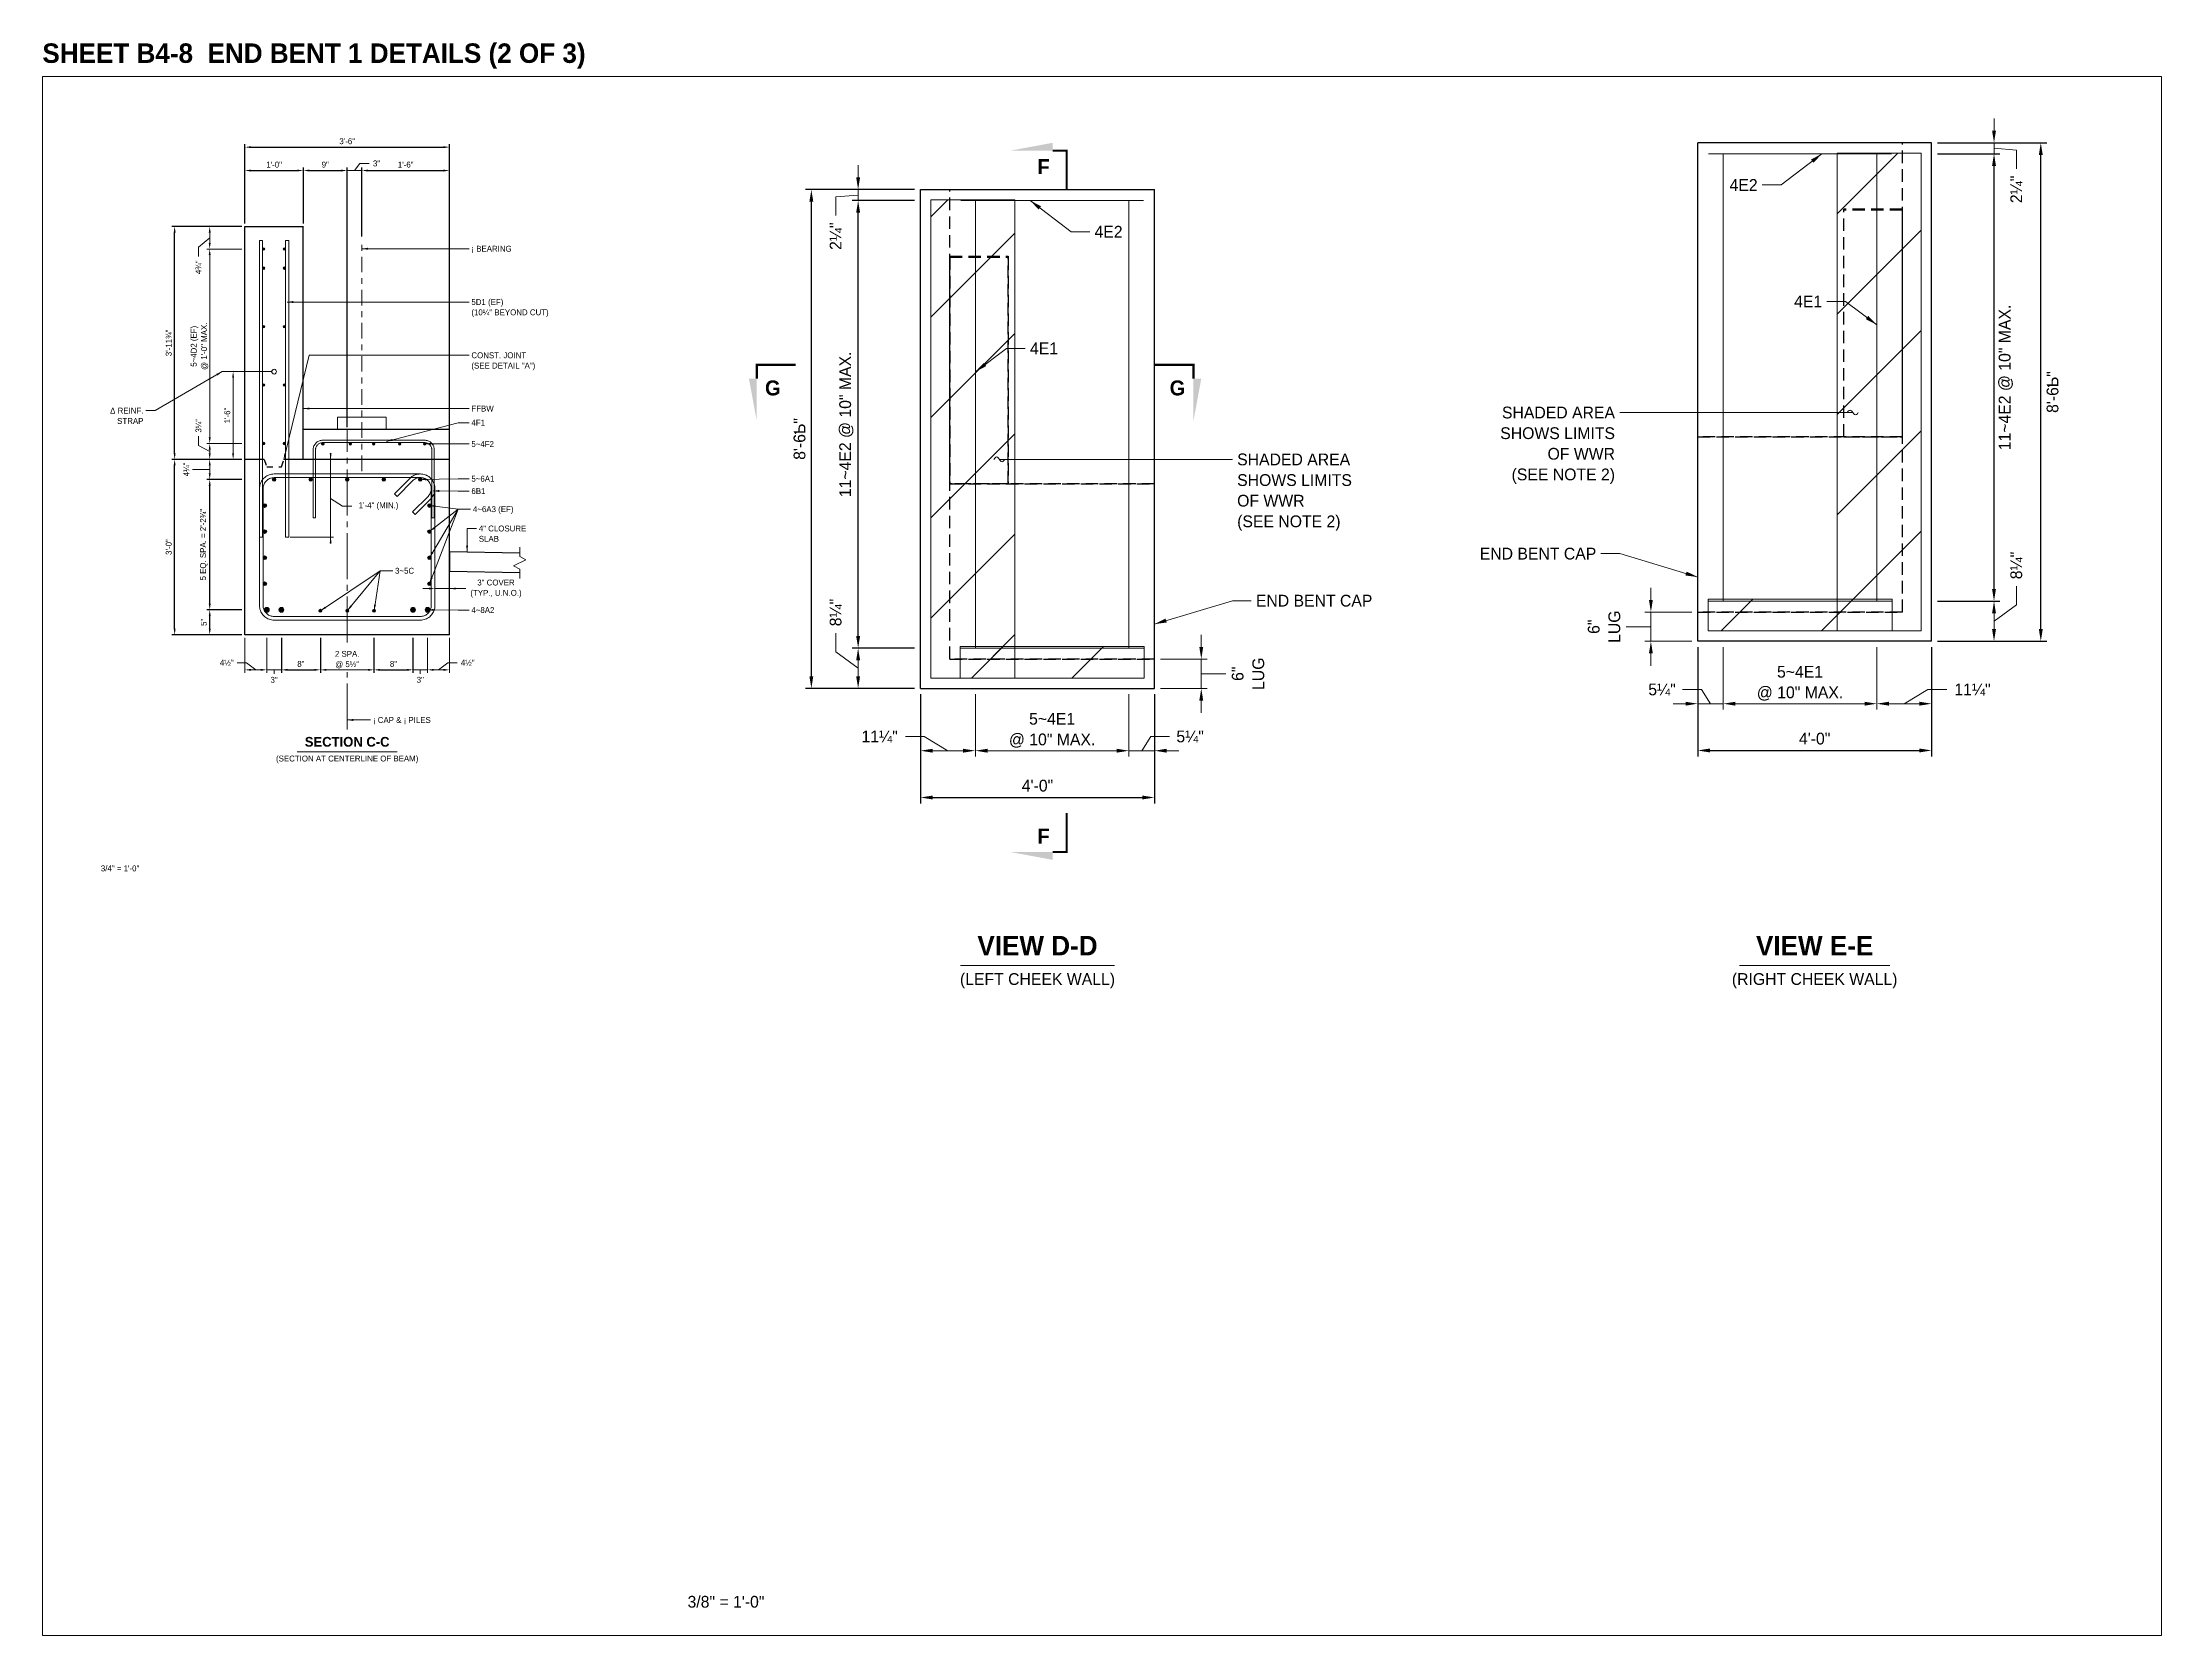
# Model space of a CAD drawing. Extents: x -1 to 861, y -26 to 2.
# Drawn here: x 119 to 155.24, y -25.67 to 1.58 of the extents above; entities that cross this region are included whole.
import ezdxf
from ezdxf.enums import TextEntityAlignment as Align

# ---------------------------------------------------------------- set-up
doc = ezdxf.new("R2010")
doc.units = 21
doc.header["$MEASUREMENT"] = 0
for name, pattern in [('DGN2', [0.12, 0.08, -0.04]), ('DGN4', [0.336, 0.2, -0.053, 0.03, -0.053]), ('DGN7', [0.726, 0.59, -0.053, 0.03, -0.053])]:
    doc.linetypes.add(name, pattern=pattern)
for name, color, linetype, lineweight in [('BearingPadMisc', 5, 'Continuous', 15), ('Border', 7, 'Continuous', 15), ('CL_Major', 1, 'DGN7', 9), ('CL_Minor', 7, 'DGN4', 9), ('Dimension', 7, 'Continuous', 9), ('Leader', 7, 'Continuous', 9), ('Patterning', 1, 'Continuous', 15), ('Rebar', 2, 'Continuous', 15), ('Rebar2', 2, 'Continuous', 15), ('SubStrConc', 3, 'Continuous', 30), ('SubStrConc2', 3, 'Continuous', 30), ('SubStrConc2_h', 3, 'DGN2', 30), ('SubStrConc_h', 3, 'DGN2', 30), ('Symbols', 7, 'Continuous', 15), ('TextStructures', 7, 'Continuous', 9)]:
    doc.layers.add(name, color=color, linetype=linetype, lineweight=lineweight)
doc.styles.add('FDOT Bold (Large)', font='FDOTBold.ttf')
doc.styles.add('FDOT Structures', font='FDOT.ttf')
doc.styles.add('FDOT Structures Annotation', font='FDOT.ttf')
doc.styles.add('FDOT Structures Views_SectionArrow', font='FDOTBold.ttf')
doc.dimstyles.new('FDOT Structures Note-Arrow 3-4', dxfattribs={"dimtxt": 0.1008, "dimasz": 0.104133, "dimexe": 0.0504, "dimexo": 0.0504, "dimgap": 0.0504, "dimtad": 1, "dimdec": 3, "dimlfac": 12, "dimzin": 15, "dimlunit": 4, "dimtxsty": 'FDOT Structures Annotation', "dimcen": 2.5, "dimclrd": 256, "dimclre": 256, "dimclrt": 256, "dimazin": 3, "dimtfac": 0.7, "dimtmove": 0, "dimatfit": 1, "dimtfill": 1, "dimfrac": 1, "dimlwd": -1, "dimlwe": -1})
doc.dimstyles.new('FDOT Structures Note-Arrow 3-8', dxfattribs={"dimtxt": 0.2016, "dimasz": 0.208267, "dimexe": 0.1008, "dimexo": 0.1008, "dimgap": 0.1008, "dimtad": 1, "dimdec": 3, "dimlfac": 12, "dimzin": 15, "dimlunit": 4, "dimtxsty": 'FDOT Structures Annotation', "dimcen": 2.5, "dimclrd": 256, "dimclre": 256, "dimclrt": 256, "dimazin": 3, "dimtfac": 0.7, "dimtmove": 0, "dimatfit": 1, "dimtfill": 1, "dimfrac": 1, "dimlwd": -1, "dimlwe": -1})
pattern_1 = [(45, (0, 0), (-0.858166, 0.858166), [])]

# ---------------------------------------------------------------- blocks, each defined once
blk = doc.blocks.new('_CLOSEDFILLED')
at = {"layer": 'Dimension'}
blk.add_solid([(-1, 0.16), (0, 0), (-1, -0.16)], dxfattribs=at)
blk = doc.blocks.new('*D97')
at = {"layer": 'Dimension'}
for p, q in [((123.929, -5.444), (123.929, -6.985)), ((123.236, -6.881), (123.979, -6.881))]:
    blk.add_line(p, q, dxfattribs=at)
at = {"layer": 'Dimension', "xscale": 0.10413333333333333, "yscale": 0.10413333333333333}
for p, rotation in [((123.929, -5.548), -90.00000000000001), ((123.929, -6.881), 90)]:
    blk.add_blockref('_CLOSEDFILLED', p, dxfattribs=dict(at, rotation=rotation))
blk = doc.blocks.new('*D98')
at = {"layer": 'Dimension'}
for p, q in [((122.261, -5.444), (122.261, -4.152)), ((122.411, -5.548), (122.211, -5.548))]:
    blk.add_line(p, q, dxfattribs=at)
at = {"layer": 'Dimension', "xscale": 0.10413333333333333, "yscale": 0.10413333333333333}
for p, rotation in [((122.261, -4.048), 90), ((122.261, -5.548), -90.00000000000001)]:
    blk.add_blockref('_CLOSEDFILLED', p, dxfattribs=dict(at, rotation=rotation))
at = {"layer": 'Dimension', "insert": (122.161, -4.798), "char_height": 0.1008, "attachment_point": 5, "rotation": 90, "style": 'FDOT Structures Annotation', "bg_fill": 3, "box_fill_scale": 1.1, "bg_fill_color": 1}
blk.add_mtext('1\'-6"', dxfattribs=at)
blk = doc.blocks.new('*D99')
at = {"layer": 'Dimension'}
for p, q in [((122.461, -8.598), (122.461, -9.198)), ((122.837, -8.598), (122.837, -9.198)), ((122.566, -9.148), (122.733, -9.148))]:
    blk.add_line(p, q, dxfattribs=at)
at = {"layer": 'Dimension', "xscale": 0.10413333333333333, "yscale": 0.10413333333333333, "rotation": 180}
blk.add_blockref('_CLOSEDFILLED', (122.461, -9.148), dxfattribs=at)
at = {"layer": 'Dimension', "xscale": 0.10413333333333333, "yscale": 0.10413333333333333}
blk.add_blockref('_CLOSEDFILLED', (122.837, -9.148), dxfattribs=at)
blk = doc.blocks.new('*D100')
at = {"layer": 'Dimension'}
for p, q in [((122.837, -8.598), (122.837, -9.198)), ((123.087, -8.598), (123.087, -9.198)), ((122.733, -9.148), (122.629, -9.148)), ((122.837, -9.148), (123.087, -9.148)), ((123.191, -9.148), (123.295, -9.148))]:
    blk.add_line(p, q, dxfattribs=at)
at = {"layer": 'Dimension', "xscale": 0.10413333333333333, "yscale": 0.10413333333333333}
blk.add_blockref('_CLOSEDFILLED', (122.837, -9.148), dxfattribs=at)
at = {"layer": 'Dimension', "xscale": 0.10413333333333333, "yscale": 0.10413333333333333, "rotation": 180}
blk.add_blockref('_CLOSEDFILLED', (123.087, -9.148), dxfattribs=at)
blk = doc.blocks.new('*D102')
at = {"layer": 'Dimension'}
for p, q in [((123.753, -8.598), (123.753, -9.198)), ((124.67, -8.598), (124.67, -9.198)), ((123.858, -9.148), (124.566, -9.148))]:
    blk.add_line(p, q, dxfattribs=at)
at = {"layer": 'Dimension', "xscale": 0.10413333333333333, "yscale": 0.10413333333333333, "rotation": 180}
blk.add_blockref('_CLOSEDFILLED', (123.753, -9.148), dxfattribs=at)
at = {"layer": 'Dimension', "xscale": 0.10413333333333333, "yscale": 0.10413333333333333}
blk.add_blockref('_CLOSEDFILLED', (124.67, -9.148), dxfattribs=at)
blk = doc.blocks.new('*D104')
at = {"layer": 'Dimension'}
for p, q in [((125.337, -8.598), (125.337, -9.198)), ((125.587, -8.598), (125.587, -9.198)), ((125.233, -9.148), (125.129, -9.148)), ((125.337, -9.148), (125.587, -9.148)), ((125.691, -9.148), (125.795, -9.148))]:
    blk.add_line(p, q, dxfattribs=at)
at = {"layer": 'Dimension', "xscale": 0.10413333333333333, "yscale": 0.10413333333333333}
blk.add_blockref('_CLOSEDFILLED', (125.337, -9.148), dxfattribs=at)
at = {"layer": 'Dimension', "xscale": 0.10413333333333333, "yscale": 0.10413333333333333, "rotation": 180}
blk.add_blockref('_CLOSEDFILLED', (125.587, -9.148), dxfattribs=at)
blk = doc.blocks.new('*D105')
at = {"layer": 'Dimension'}
for p, q in [((125.587, -8.598), (125.587, -9.198)), ((125.962, -8.598), (125.962, -9.198)), ((125.691, -9.148), (125.858, -9.148))]:
    blk.add_line(p, q, dxfattribs=at)
at = {"layer": 'Dimension', "xscale": 0.10413333333333333, "yscale": 0.10413333333333333, "rotation": 180}
blk.add_blockref('_CLOSEDFILLED', (125.587, -9.148), dxfattribs=at)
at = {"layer": 'Dimension', "xscale": 0.10413333333333333, "yscale": 0.10413333333333333}
blk.add_blockref('_CLOSEDFILLED', (125.962, -9.148), dxfattribs=at)
blk = doc.blocks.new('*D108')
at = {"layer": 'Dimension'}
for p, q in [((124.108, -0.608), (124.003, -0.608)), ((124.212, -4.997), (124.212, -0.557)), ((124.212, -0.608), (124.461, -0.608)), ((124.461, -1.735), (124.461, -0.557)), ((124.566, -0.608), (124.67, -0.608))]:
    blk.add_line(p, q, dxfattribs=at)
at = {"layer": 'Dimension', "xscale": 0.10413333333333333, "yscale": 0.10413333333333333}
blk.add_blockref('_CLOSEDFILLED', (124.212, -0.608), dxfattribs=at)
at = {"layer": 'Dimension', "xscale": 0.10413333333333333, "yscale": 0.10413333333333333, "rotation": 180}
blk.add_blockref('_CLOSEDFILLED', (124.461, -0.608), dxfattribs=at)
blk = doc.blocks.new('*D113')
at = {"layer": 'Dimension'}
for p, q in [((122.411, -5.548), (121.811, -5.548)), ((121.861, -5.788), (121.861, -5.652)), ((122.411, -5.892), (121.811, -5.892))]:
    blk.add_line(p, q, dxfattribs=at)
at = {"layer": 'Dimension', "xscale": 0.10413333333333333, "yscale": 0.10413333333333333}
for p, rotation in [((121.861, -5.548), 90), ((121.861, -5.892), -90.00000000000001)]:
    blk.add_blockref('_CLOSEDFILLED', p, dxfattribs=dict(at, rotation=rotation))
blk = doc.blocks.new('*D114')
at = {"layer": 'Dimension'}
for p, q in [((122.411, -5.277), (121.811, -5.277)), ((121.861, -5.444), (121.861, -5.381)), ((122.411, -5.548), (121.811, -5.548))]:
    blk.add_line(p, q, dxfattribs=at)
at = {"layer": 'Dimension', "xscale": 0.10413333333333333, "yscale": 0.10413333333333333}
for p, rotation in [((121.861, -5.277), 90), ((121.861, -5.548), -90.00000000000001)]:
    blk.add_blockref('_CLOSEDFILLED', p, dxfattribs=dict(at, rotation=rotation))
blk = doc.blocks.new('*D115')
at = {"layer": 'Dimension'}
for p, q in [((122.411, -1.95), (121.811, -1.95)), ((121.861, -5.173), (121.861, -2.054)), ((122.411, -5.277), (121.811, -5.277))]:
    blk.add_line(p, q, dxfattribs=at)
at = {"layer": 'Dimension', "xscale": 0.10413333333333333, "yscale": 0.10413333333333333}
for p, rotation in [((121.861, -1.95), 90), ((121.861, -5.277), -90.00000000000001)]:
    blk.add_blockref('_CLOSEDFILLED', p, dxfattribs=dict(at, rotation=rotation))
blk = doc.blocks.new('*D116')
at = {"layer": 'Dimension'}
for p, q in [((122.411, -1.564), (121.811, -1.564)), ((121.861, -1.846), (121.861, -1.669)), ((122.411, -1.95), (121.811, -1.95))]:
    blk.add_line(p, q, dxfattribs=at)
at = {"layer": 'Dimension', "xscale": 0.10413333333333333, "yscale": 0.10413333333333333}
for p, rotation in [((121.861, -1.564), 90), ((121.861, -1.95), -90.00000000000001)]:
    blk.add_blockref('_CLOSEDFILLED', p, dxfattribs=dict(at, rotation=rotation))
blk = doc.blocks.new('*D119')
at = {"layer": 'Dimension'}
for p, q in [((125.608, -7.758), (125.504, -7.758)), ((125.712, -7.758), (125.962, -7.758)), ((126.066, -7.758), (126.17, -7.758))]:
    blk.add_line(p, q, dxfattribs=at)
at = {"layer": 'Dimension', "xscale": 0.10413333333333333, "yscale": 0.10413333333333333}
blk.add_blockref('_CLOSEDFILLED', (125.712, -7.758), dxfattribs=at)
at = {"layer": 'Dimension', "xscale": 0.10413333333333333, "yscale": 0.10413333333333333, "rotation": 180}
blk.add_blockref('_CLOSEDFILLED', (125.962, -7.758), dxfattribs=at)
blk = doc.blocks.new('*D120')
at = {"layer": 'Dimension'}
for p, q in [((134.015, -9.565), (134.015, -10.632)), ((134.952, -9.565), (134.952, -10.632)), ((134.223, -10.531), (134.744, -10.531))]:
    blk.add_line(p, q, dxfattribs=at)
at = {"layer": 'Dimension', "xscale": 0.20826666666666666, "yscale": 0.20826666666666666, "rotation": 180}
blk.add_blockref('_CLOSEDFILLED', (134.015, -10.531), dxfattribs=at)
at = {"layer": 'Dimension', "xscale": 0.20826666666666666, "yscale": 0.20826666666666666}
blk.add_blockref('_CLOSEDFILLED', (134.952, -10.531), dxfattribs=at)
blk = doc.blocks.new('*D121')
at = {"layer": 'Dimension'}
for p, q in [((134.952, -9.565), (134.952, -10.632)), ((137.577, -9.565), (137.577, -10.632)), ((135.161, -10.531), (137.369, -10.531))]:
    blk.add_line(p, q, dxfattribs=at)
at = {"layer": 'Dimension', "xscale": 0.20826666666666666, "yscale": 0.20826666666666666, "rotation": 180}
blk.add_blockref('_CLOSEDFILLED', (134.952, -10.531), dxfattribs=at)
at = {"layer": 'Dimension', "xscale": 0.20826666666666666, "yscale": 0.20826666666666666}
blk.add_blockref('_CLOSEDFILLED', (137.577, -10.531), dxfattribs=at)
blk = doc.blocks.new('*D122')
at = {"layer": 'Dimension'}
for p, q in [((137.577, -9.565), (137.577, -10.632)), ((138.015, -9.565), (138.015, -10.632)), ((137.369, -10.531), (137.161, -10.531)), ((137.577, -10.531), (138.015, -10.531)), ((138.223, -10.531), (138.431, -10.531))]:
    blk.add_line(p, q, dxfattribs=at)
at = {"layer": 'Dimension', "xscale": 0.20826666666666666, "yscale": 0.20826666666666666}
blk.add_blockref('_CLOSEDFILLED', (137.577, -10.531), dxfattribs=at)
at = {"layer": 'Dimension', "xscale": 0.20826666666666666, "yscale": 0.20826666666666666, "rotation": 180}
blk.add_blockref('_CLOSEDFILLED', (138.015, -10.531), dxfattribs=at)
blk = doc.blocks.new('*D124')
at = {"layer": 'Dimension'}
for p, q in [((133.914, -8.777), (132.847, -8.777)), ((132.948, -9.256), (132.948, -8.985)), ((133.914, -9.465), (132.847, -9.465))]:
    blk.add_line(p, q, dxfattribs=at)
at = {"layer": 'Dimension', "xscale": 0.20826666666666666, "yscale": 0.20826666666666666}
for p, rotation in [((132.948, -8.777), 90), ((132.948, -9.465), -90.00000000000001)]:
    blk.add_blockref('_CLOSEDFILLED', p, dxfattribs=dict(at, rotation=rotation))
blk = doc.blocks.new('*D126')
at = {"layer": 'Dimension'}
for p, q in [((132.948, -0.725), (132.948, -0.517)), ((133.914, -0.933), (132.847, -0.933)), ((132.948, -1.121), (132.948, -0.933)), ((133.914, -1.121), (132.847, -1.121)), ((132.948, -1.329), (132.948, -1.537))]:
    blk.add_line(p, q, dxfattribs=at)
at = {"layer": 'Dimension', "xscale": 0.20826666666666666, "yscale": 0.20826666666666666}
for p, rotation in [((132.948, -0.933), -90.00000000000001), ((132.948, -1.121), 90)]:
    blk.add_blockref('_CLOSEDFILLED', p, dxfattribs=dict(at, rotation=rotation))
blk = doc.blocks.new('*D128')
at = {"layer": 'Dimension'}
for p, q in [((138.815, -8.756), (138.815, -8.548)), ((138.116, -8.965), (138.916, -8.965)), ((138.815, -9.465), (138.815, -8.965)), ((138.116, -9.465), (138.916, -9.465)), ((138.815, -9.673), (138.815, -9.881))]:
    blk.add_line(p, q, dxfattribs=at)
at = {"layer": 'Dimension', "xscale": 0.20826666666666666, "yscale": 0.20826666666666666}
for p, rotation in [((138.815, -8.965), -90.00000000000001), ((138.815, -9.465), 90)]:
    blk.add_blockref('_CLOSEDFILLED', p, dxfattribs=dict(at, rotation=rotation))
blk = doc.blocks.new('*D129')
at = {"layer": 'Dimension'}
for p, q in [((147.303, -8.761), (147.303, -9.828)), ((147.74, -8.761), (147.74, -9.828)), ((147.095, -9.727), (146.886, -9.727)), ((147.303, -9.727), (147.74, -9.727)), ((147.949, -9.727), (148.157, -9.727))]:
    blk.add_line(p, q, dxfattribs=at)
at = {"layer": 'Dimension', "xscale": 0.20826666666666666, "yscale": 0.20826666666666666}
blk.add_blockref('_CLOSEDFILLED', (147.303, -9.727), dxfattribs=at)
at = {"layer": 'Dimension', "xscale": 0.20826666666666666, "yscale": 0.20826666666666666, "rotation": 180}
blk.add_blockref('_CLOSEDFILLED', (147.74, -9.727), dxfattribs=at)
blk = doc.blocks.new('*D130')
at = {"layer": 'Dimension'}
for p, q in [((147.74, -8.761), (147.74, -9.828)), ((150.365, -8.761), (150.365, -9.828)), ((147.949, -9.727), (150.157, -9.727))]:
    blk.add_line(p, q, dxfattribs=at)
at = {"layer": 'Dimension', "xscale": 0.20826666666666666, "yscale": 0.20826666666666666, "rotation": 180}
blk.add_blockref('_CLOSEDFILLED', (147.74, -9.727), dxfattribs=at)
at = {"layer": 'Dimension', "xscale": 0.20826666666666666, "yscale": 0.20826666666666666}
blk.add_blockref('_CLOSEDFILLED', (150.365, -9.727), dxfattribs=at)
blk = doc.blocks.new('*D131')
at = {"layer": 'Dimension'}
for p, q in [((150.365, -8.761), (150.365, -9.828)), ((151.303, -8.761), (151.303, -9.828)), ((150.574, -9.727), (151.095, -9.727))]:
    blk.add_line(p, q, dxfattribs=at)
at = {"layer": 'Dimension', "xscale": 0.20826666666666666, "yscale": 0.20826666666666666, "rotation": 180}
blk.add_blockref('_CLOSEDFILLED', (150.365, -9.727), dxfattribs=at)
at = {"layer": 'Dimension', "xscale": 0.20826666666666666, "yscale": 0.20826666666666666}
blk.add_blockref('_CLOSEDFILLED', (151.303, -9.727), dxfattribs=at)
blk = doc.blocks.new('*D133')
at = {"layer": 'Dimension'}
for p, q in [((151.404, -7.973), (152.47, -7.973)), ((152.37, -8.452), (152.37, -8.181)), ((151.404, -8.66), (152.47, -8.66))]:
    blk.add_line(p, q, dxfattribs=at)
at = {"layer": 'Dimension', "xscale": 0.20826666666666666, "yscale": 0.20826666666666666}
for p, rotation in [((152.37, -7.973), 90), ((152.37, -8.66), -90.00000000000001)]:
    blk.add_blockref('_CLOSEDFILLED', p, dxfattribs=dict(at, rotation=rotation))
blk = doc.blocks.new('*D135')
at = {"layer": 'Dimension'}
for p, q in [((152.37, 0.075), (152.37, 0.283)), ((151.404, -0.133), (152.47, -0.133)), ((151.404, -0.321), (152.47, -0.321)), ((152.37, -0.321), (152.37, -0.133)), ((152.37, -0.529), (152.37, -0.737))]:
    blk.add_line(p, q, dxfattribs=at)
at = {"layer": 'Dimension', "xscale": 0.20826666666666666, "yscale": 0.20826666666666666}
for p, rotation in [((152.37, -0.133), -90.00000000000001), ((152.37, -0.321), 90)]:
    blk.add_blockref('_CLOSEDFILLED', p, dxfattribs=dict(at, rotation=rotation))
blk = doc.blocks.new('*D137')
at = {"layer": 'Dimension'}
for p, q in [((146.503, -7.952), (146.503, -7.744)), ((147.202, -8.16), (146.402, -8.16)), ((146.503, -8.66), (146.503, -8.16)), ((147.202, -8.66), (146.402, -8.66)), ((146.503, -8.868), (146.503, -9.077))]:
    blk.add_line(p, q, dxfattribs=at)
at = {"layer": 'Dimension', "xscale": 0.20826666666666666, "yscale": 0.20826666666666666}
for p, rotation in [((146.503, -8.16), -90.00000000000001), ((146.503, -8.66), 90)]:
    blk.add_blockref('_CLOSEDFILLED', p, dxfattribs=dict(at, rotation=rotation))

msp = doc.modelspace()

# ---------------------------------------------------------------- hatches: boundary and pattern name
at = {"layer": 'Patterning'}
h = msp.add_hatch(dxfattribs=at)
h.set_pattern_fill('ANSI31', color=256, scale=2.133333)
h.set_pattern_definition(pattern_1)
h.paths.add_polyline_path([(149.688348, -8.483069), (151.125848, -8.483069), (151.125848, -0.310416), (149.688348, -0.310416)])
h = msp.add_hatch(dxfattribs=at)
h.set_pattern_fill('ANSI31', color=256, scale=2.133333)
h.set_pattern_definition(pattern_1)
h.paths.add_polyline_path([(134.191911, -9.287602), (135.629411, -9.287602), (135.629411, -1.110417), (134.191911, -1.110417)])
h = msp.add_hatch(dxfattribs=at)
h.set_pattern_fill('ANSI31', color=256, scale=2.133333)
h.set_pattern_definition(pattern_1)
h.paths.add_polyline_path([(147.479991, -8.483069), (150.625848, -8.483069), (150.625848, -7.941403), (147.479991, -7.941403)])
h = msp.add_hatch(dxfattribs=at)
h.set_pattern_fill('ANSI31', color=256, scale=2.133333)
h.set_pattern_definition(pattern_1)
h.paths.add_polyline_path([(134.691888, -9.287602), (137.837744, -9.287602), (137.837744, -8.745936), (134.691888, -8.745936)])
at = {"layer": 'Rebar'}
h = msp.add_hatch(color=256, dxfattribs=at)
h.dxf.hatch_style = 1
edge = h.paths.add_edge_path()
edge.add_arc((122.784675, -1.950286), 0.020833, 0, 360)
h = msp.add_hatch(color=256, dxfattribs=at)
h.dxf.hatch_style = 1
edge = h.paths.add_edge_path()
edge.add_arc((123.138841, -1.950286), 0.020833, 0, 360)
h = msp.add_hatch(color=256, dxfattribs=at)
h.dxf.hatch_style = 1
edge = h.paths.add_edge_path()
edge.add_arc((122.784675, -2.276927), 0.020833, 0, 360)
h = msp.add_hatch(color=256, dxfattribs=at)
h.dxf.hatch_style = 1
edge = h.paths.add_edge_path()
edge.add_arc((123.138841, -2.276927), 0.020833, 0, 360)
h = msp.add_hatch(color=256, dxfattribs=at)
h.dxf.hatch_style = 1
edge = h.paths.add_edge_path()
edge.add_arc((122.784675, -3.276927), 0.020833, 0, 360)
h = msp.add_hatch(color=256, dxfattribs=at)
h.dxf.hatch_style = 1
edge = h.paths.add_edge_path()
edge.add_arc((123.138841, -3.276927), 0.020833, 0, 360)
h = msp.add_hatch(color=256, dxfattribs=at)
h.dxf.hatch_style = 1
edge = h.paths.add_edge_path()
edge.add_arc((122.784675, -4.276927), 0.020833, 0, 360)
h = msp.add_hatch(color=256, dxfattribs=at)
h.dxf.hatch_style = 1
edge = h.paths.add_edge_path()
edge.add_arc((123.138841, -4.276927), 0.020833, 0, 360)
h = msp.add_hatch(color=256, dxfattribs=at)
h.dxf.hatch_style = 1
edge = h.paths.add_edge_path()
edge.add_arc((122.784675, -5.276927), 0.020833, 0, 360)
h = msp.add_hatch(color=256, dxfattribs=at)
h.dxf.hatch_style = 1
edge = h.paths.add_edge_path()
edge.add_arc((123.138841, -5.276927), 0.020833, 0, 360)
h = msp.add_hatch(color=256, dxfattribs=at)
h.dxf.hatch_style = 1
edge = h.paths.add_edge_path()
edge.add_arc((123.795091, -5.282323), 0.020833, 0, 360)
h = msp.add_hatch(color=256, dxfattribs=at)
h.dxf.hatch_style = 1
edge = h.paths.add_edge_path()
edge.add_arc((124.263841, -5.282323), 0.020833, 0, 360)
h = msp.add_hatch(color=256, dxfattribs=at)
h.dxf.hatch_style = 1
edge = h.paths.add_edge_path()
edge.add_arc((124.664883, -5.282323), 0.020833, 0, 360)
h = msp.add_hatch(color=256, dxfattribs=at)
h.dxf.hatch_style = 1
edge = h.paths.add_edge_path()
edge.add_arc((125.110195, -5.282323), 0.020833, 0, 360)
h = msp.add_hatch(color=256, dxfattribs=at)
h.dxf.hatch_style = 1
edge = h.paths.add_edge_path()
edge.add_arc((125.534675, -5.282323), 0.020833, 0, 360)
h = msp.add_hatch(color=256, dxfattribs=at)
h.dxf.hatch_style = 1
edge = h.paths.add_edge_path()
edge.add_arc((122.962784, -5.891979), 0.03125, 0, 360)
h = msp.add_hatch(color=256, dxfattribs=at)
h.dxf.hatch_style = 1
edge = h.paths.add_edge_path()
edge.add_arc((123.587271, -5.891979), 0.03125, 0, 360)
h = msp.add_hatch(color=256, dxfattribs=at)
h.dxf.hatch_style = 1
edge = h.paths.add_edge_path()
edge.add_arc((124.211758, -5.891979), 0.03125, 0, 360)
h = msp.add_hatch(color=256, dxfattribs=at)
h.dxf.hatch_style = 1
edge = h.paths.add_edge_path()
edge.add_arc((124.836245, -5.891979), 0.03125, 0, 360)
h = msp.add_hatch(color=256, dxfattribs=at)
h.dxf.hatch_style = 1
edge = h.paths.add_edge_path()
edge.add_arc((125.460731, -5.891979), 0.03125, 0, 360)
h = msp.add_hatch(color=256, dxfattribs=at)
h.dxf.hatch_style = 1
edge = h.paths.add_edge_path()
edge.add_arc((122.805976, -6.337976), 0.03125, 0, 360)
h = msp.add_hatch(color=256, dxfattribs=at)
h.dxf.hatch_style = 1
edge = h.paths.add_edge_path()
edge.add_arc((125.617539, -6.337976), 0.03125, 0, 360)
h = msp.add_hatch(color=256, dxfattribs=at)
h.dxf.hatch_style = 1
edge = h.paths.add_edge_path()
edge.add_arc((122.805976, -6.783973), 0.03125, 0, 360)
h = msp.add_hatch(color=256, dxfattribs=at)
h.dxf.hatch_style = 1
edge = h.paths.add_edge_path()
edge.add_arc((125.617539, -6.783973), 0.03125, 0, 360)
h = msp.add_hatch(color=256, dxfattribs=at)
h.dxf.hatch_style = 1
edge = h.paths.add_edge_path()
edge.add_arc((122.805976, -7.229969), 0.03125, 0, 360)
h = msp.add_hatch(color=256, dxfattribs=at)
h.dxf.hatch_style = 1
edge = h.paths.add_edge_path()
edge.add_arc((125.617539, -7.229969), 0.03125, 0, 360)
h = msp.add_hatch(color=256, dxfattribs=at)
h.dxf.hatch_style = 1
edge = h.paths.add_edge_path()
edge.add_arc((122.805976, -7.675966), 0.03125, 0, 360)
h = msp.add_hatch(color=256, dxfattribs=at)
h.dxf.hatch_style = 1
edge = h.paths.add_edge_path()
edge.add_arc((125.617539, -7.675966), 0.03125, 0, 360)
h = msp.add_hatch(color=256, dxfattribs=at)
h.dxf.hatch_style = 1
edge = h.paths.add_edge_path()
edge.add_arc((122.836758, -8.121963), 0.041667, 0, 360)
h = msp.add_hatch(color=256, dxfattribs=at)
h.dxf.hatch_style = 1
edge = h.paths.add_edge_path()
edge.add_arc((123.086758, -8.121963), 0.041667, 0, 360)
h = msp.add_hatch(color=256, dxfattribs=at)
h.dxf.hatch_style = 1
edge = h.paths.add_edge_path()
edge.add_arc((123.753424, -8.137588), 0.026042, 0, 360)
h = msp.add_hatch(color=256, dxfattribs=at)
h.dxf.hatch_style = 1
edge = h.paths.add_edge_path()
edge.add_arc((124.211758, -8.137588), 0.026042, 0, 360)
h = msp.add_hatch(color=256, dxfattribs=at)
h.dxf.hatch_style = 1
edge = h.paths.add_edge_path()
edge.add_arc((124.670091, -8.137588), 0.026042, 0, 360)
h = msp.add_hatch(color=256, dxfattribs=at)
h.dxf.hatch_style = 1
edge = h.paths.add_edge_path()
edge.add_arc((125.336758, -8.121963), 0.041667, 0, 360)
h = msp.add_hatch(color=256, dxfattribs=at)
h.dxf.hatch_style = 1
edge = h.paths.add_edge_path()
edge.add_arc((125.586758, -8.121963), 0.041667, 0, 360)

# ---------------------------------------------------------------- linework, layer by layer
at = {"layer": 'BearingPadMisc'}
for points in [[(124.045091, -4.82613), (124.045065, -4.82613)], [(124.045065, -5.039672), (124.045065, -4.82613)], [(124.045091, -4.82613), (124.045065, -4.82613)], [(124.045091, -5.039672), (124.045091, -4.82613)], [(124.878424, -4.82613), (124.045091, -4.82613)], [(124.878424, -5.039672), (124.045091, -5.039672)], [(124.878424, -5.039672), (124.878424, -4.82613)]]:
    msp.add_lwpolyline(points, dxfattribs=at)
at = {"layer": 'CL_Major', "ltscale": 1.333333}
for p, q in [((124.211669, -8.681095), (124.211669, -5.047761)), ((124.211669, -10.165441), (124.211669, -9.187761))]:
    msp.add_line(p, q, dxfattribs=at)
at = {"layer": 'CL_Minor', "ltscale": 1.333333}
msp.add_line((124.461389, -5.747761), (124.461389, -1.785287), dxfattribs=at)
at = {"layer": 'Leader'}
for p, q in [((125.617539, -6.337976), (126.108538, -6.39954)), ((125.617539, -7.675966), (126.108538, -6.39954)), ((125.617539, -7.229969), (126.108538, -6.39954)), ((125.617539, -6.783973), (126.108538, -6.39954)), ((126.108538, -6.39954), (126.321871, -6.39954)), ((123.753424, -8.137588), (124.776758, -7.452968)), ((124.211758, -8.137588), (124.776758, -7.452968)), ((124.670091, -8.137588), (124.776758, -7.452968)), ((124.776758, -7.452968), (124.990091, -7.452968))]:
    msp.add_line(p, q, dxfattribs=at)
for points in [[(149.428348, -0.320833), (148.728348, -0.854167), (148.408348, -0.854167)], [(135.889411, -1.120833), (136.589411, -1.654167), (136.909411, -1.654167)], [(124.461389, -1.945287), (126.108538, -1.945287), (126.295205, -1.945287)], [(123.185698, -2.856455), (126.108538, -2.856455), (126.295205, -2.856455)], [(150.36543, -3.246743), (149.832096, -2.846743), (149.512096, -2.846743)], [(123.128134, -5.547761), (123.561871, -3.767622), (126.295205, -3.767622)], [(134.952327, -4.04901), (135.485661, -3.64901), (135.805661, -3.64901)], [(123.461871, -4.67879), (126.108538, -4.67879), (126.295205, -4.67879)], [(149.861681, -4.746743), (149.877237, -4.725743), (149.892792, -4.71037), (149.908348, -4.704743), (149.923903, -4.71037), (149.939459, -4.725743), (149.955014, -4.746743), (149.97057, -4.767743), (149.986126, -4.783116), (150.001681, -4.788743), (150.017237, -4.783116), (150.032792, -4.767743), (150.048348, -4.746743)], [(124.88455, -5.240656), (126.108538, -4.92071), (126.295205, -4.92071)], [(149.955014, -4.746743), (145.969589, -4.746743)], [(125.534675, -5.282323), (126.108538, -5.284937), (126.295205, -5.284937)], [(135.269411, -5.54901), (135.284967, -5.52801), (135.300522, -5.512637), (135.316078, -5.50701), (135.331633, -5.512637), (135.347189, -5.52801), (135.362745, -5.54901), (135.3783, -5.57001), (135.393856, -5.585383), (135.409411, -5.59101), (135.424967, -5.585383), (135.440522, -5.57001), (135.456078, -5.54901)], [(135.362745, -5.54901), (139.348167, -5.54901)], [(125.460731, -5.891979), (126.108538, -5.87891), (126.295205, -5.87891)], [(125.680726, -6.087976), (126.108538, -6.09059), (126.295205, -6.09059)], [(126.261871, -7.130259), (126.261871, -6.730259), (126.421871, -6.730259)], [(147.302923, -7.560153), (145.969589, -7.160153), (145.649589, -7.160153)], [(138.014833, -8.364686), (139.348167, -7.964686), (139.668167, -7.964686)], [(125.586758, -8.121963), (126.108538, -8.124577), (126.295205, -8.124577)], [(124.211669, -10.005441), (124.611669, -10.005441)]]:
    msp.add_lwpolyline(points, dxfattribs=at)
for points in [[(149.428348, -0.320833), (149.283722, -0.474662), (149.241649, -0.419442)], [(135.889411, -1.120833), (136.07611, -1.219442), (136.034037, -1.274662)], [(124.461389, -1.945287), (124.565523, -1.927931), (124.565523, -1.962643)], [(123.185698, -2.856455), (123.289832, -2.839099), (123.289832, -2.87381)], [(150.36543, -3.246743), (150.17799, -3.149552), (150.219643, -3.094014)], [(134.952327, -4.04901), (135.098114, -3.896281), (135.139767, -3.951819)], [(123.461871, -4.67879), (123.566005, -4.661435), (123.566005, -4.696146)], [(124.88455, -5.240656), (124.980909, -5.19753), (124.989687, -5.231112)], [(125.534675, -5.282323), (125.638886, -5.265442), (125.638728, -5.300153)], [(123.128134, -5.547761), (123.135923, -5.442479), (123.169647, -5.450696)], [(125.460731, -5.891979), (125.564493, -5.872527), (125.565193, -5.907231)], [(125.680726, -6.087976), (125.784964, -6.071257), (125.784751, -6.105968)], [(125.617539, -6.337976), (125.723023, -6.333711), (125.718704, -6.368152)], [(125.617539, -6.783973), (125.688831, -6.706112), (125.71023, -6.733442)], [(125.617539, -7.229969), (125.655599, -7.131499), (125.685478, -7.149165)], [(126.261871, -7.130259), (126.244516, -7.026126), (126.279227, -7.026126)], [(125.617539, -7.675966), (125.638727, -7.572545), (125.671124, -7.585007)], [(147.302923, -7.560153), (147.093465, -7.533556), (147.113414, -7.467061)], [(123.753424, -8.137588), (123.830324, -8.06526), (123.849625, -8.09411)], [(124.211758, -8.137588), (124.264654, -8.046227), (124.291425, -8.06832)], [(124.670091, -8.137588), (124.668974, -8.032025), (124.703271, -8.037368)], [(125.586758, -8.121963), (125.690977, -8.10513), (125.690803, -8.13984)], [(138.014833, -8.364686), (138.204342, -8.271594), (138.224291, -8.338089)], [(124.211669, -10.005441), (124.315803, -9.988086), (124.315803, -10.022797)]]:
    msp.add_solid(points, dxfattribs=at)
at = {"layer": 'Rebar'}
for p, q in [((122.71174, -1.804196), (122.763823, -1.804196)), ((123.159657, -1.804196), (123.21174, -1.804196)), ((125.019811, -6.136149), (125.064005, -6.180343)), ((125.373366, -6.489702), (125.329172, -6.445508)), ((122.71174, -6.881094), (122.763823, -6.881094)), ((123.159657, -6.881094), (123.21174, -6.881094)), ((123.628423, -6.547761), (123.67009, -6.547761)), ((125.70134, -6.547761), (125.659673, -6.547761))]:
    msp.add_line(p, q, dxfattribs=at)
for points in [[(150.615429, -0.320833), (147.490429, -0.320833)], [(147.74043, -7.972653), (147.74043, -0.320833)], [(150.36543, -7.972653), (150.36543, -0.320833)], [(134.702326, -1.120833), (137.827326, -1.120833)], [(134.952327, -8.777186), (134.952327, -1.120833)], [(137.577327, -8.777186), (137.577327, -1.120833)], [(122.71174, -6.881094), (122.71174, -1.804196)], [(122.763823, -6.881094), (122.763823, -1.804196)], [(123.159657, -6.881094), (123.159657, -1.804196)], [(123.21174, -6.881094), (123.21174, -1.804196)], [(123.628423, -6.547761), (123.628423, -5.386035), (123.629037, -5.371962), (123.630935, -5.357545), (123.634083, -5.343348), (123.638455, -5.329479), (123.64402, -5.316045), (123.650735, -5.303146), (123.658548, -5.290882), (123.6674, -5.279346), (123.677224, -5.268624), (123.687945, -5.2588), (123.699482, -5.249948), (123.711746, -5.242135), (123.724645, -5.23542), (123.738079, -5.229856), (123.751948, -5.225483), (123.766144, -5.222335), (123.780562, -5.220437), (123.794635, -5.219823), (125.535127, -5.219823), (125.5492, -5.220437), (125.563617, -5.222335), (125.577814, -5.225483), (125.591682, -5.229856), (125.605117, -5.23542), (125.618015, -5.242135), (125.630279, -5.249948), (125.641816, -5.2588), (125.652537, -5.268624), (125.662361, -5.279346), (125.671214, -5.290882), (125.679027, -5.303146), (125.685741, -5.316045), (125.691306, -5.329479), (125.695679, -5.343348), (125.698826, -5.357545), (125.700724, -5.371962), (125.700449, -5.365656), (125.70134, -5.365656), (125.70134, -6.547761)], [(123.67009, -6.547761), (123.67009, -5.386944), (123.670585, -5.375597), (123.672008, -5.364787), (123.674368, -5.354142), (123.677647, -5.343744), (123.681819, -5.333671), (123.686854, -5.323999), (123.692712, -5.314804), (123.699349, -5.306154), (123.706715, -5.298115), (123.714754, -5.290749), (123.723404, -5.284112), (123.732599, -5.278254), (123.74227, -5.273219), (123.752344, -5.269047), (123.762742, -5.265768), (123.773387, -5.263408), (123.784196, -5.261985), (123.795544, -5.26149), (125.534218, -5.26149), (125.545565, -5.261985), (125.556375, -5.263408), (125.567019, -5.265768), (125.577418, -5.269047), (125.587491, -5.273219), (125.597162, -5.278254), (125.606358, -5.284112), (125.615008, -5.290749), (125.623046, -5.298115), (125.630412, -5.306154), (125.63705, -5.314804), (125.642908, -5.323999), (125.647942, -5.333671), (125.652115, -5.343744), (125.655393, -5.354142), (125.657753, -5.364787), (125.659176, -5.375597), (125.660562, -5.407323), (125.659673, -5.407323), (125.659673, -6.547761)], [(125.019811, -6.136149), (125.285723, -5.870237), (125.301296, -5.855967), (125.318593, -5.842693), (125.336981, -5.830977), (125.35632, -5.820909), (125.376462, -5.812565), (125.397253, -5.806008), (125.418537, -5.801289), (125.440151, -5.798443), (125.46193, -5.797493), (125.483709, -5.798445), (125.505321, -5.801292), (125.526603, -5.806013), (125.547393, -5.812572), (125.567532, -5.820918), (125.586866, -5.830989), (125.60525, -5.842707), (125.622542, -5.855983), (125.638612, -5.870717), (125.653336, -5.886795), (125.666604, -5.904096), (125.678314, -5.922489), (125.688378, -5.941832), (125.696718, -5.961979), (125.703271, -5.982776), (125.707988, -6.004066), (125.710832, -6.025686), (125.711753, -6.046791), (125.711753, -8.048455), (125.710832, -8.069564), (125.707985, -8.091189), (125.703264, -8.112483), (125.696705, -8.133285), (125.688359, -8.153436), (125.678287, -8.172783), (125.666568, -8.191178), (125.653291, -8.208482), (125.638555, -8.224563), (125.622474, -8.239298), (125.60517, -8.252576), (125.586775, -8.264295), (125.567428, -8.274366), (125.547277, -8.282713), (125.526475, -8.289272), (125.505181, -8.293993), (125.483556, -8.296839), (125.462447, -8.297761), (122.961059, -8.297761), (122.93995, -8.296839), (122.918326, -8.293992), (122.897032, -8.289272), (122.87623, -8.282713), (122.856079, -8.274366), (122.836732, -8.264295), (122.818337, -8.252576), (122.801033, -8.239299), (122.784952, -8.224564), (122.770217, -8.208483), (122.756939, -8.191179), (122.74522, -8.172784), (122.735149, -8.153437), (122.726802, -8.133286), (122.720243, -8.112485), (122.715522, -8.09119), (122.712676, -8.069566), (122.711754, -8.048457), (122.711754, -6.047065), (122.712676, -6.025957), (122.715523, -6.004332), (122.720244, -5.983038), (122.726802, -5.962236), (122.735149, -5.942085), (122.74522, -5.922738), (122.75694, -5.904343), (122.770217, -5.887039), (122.784953, -5.870958), (122.801034, -5.856223), (122.818338, -5.842945), (122.836733, -5.831226), (122.85608, -5.821155), (122.876231, -5.812809), (122.897033, -5.80625), (122.918328, -5.801529), (122.939953, -5.798682), (122.961061, -5.797761), (125.462697, -5.797761), (125.483802, -5.798682), (125.505424, -5.801526), (125.526714, -5.806243), (125.547512, -5.812797), (125.56766, -5.821137), (125.587004, -5.831201), (125.605396, -5.842912), (125.622698, -5.85618), (125.638777, -5.870906), (125.653511, -5.886976), (125.666788, -5.904269), (125.678507, -5.922653), (125.688578, -5.941989), (125.696925, -5.962128), (125.703484, -5.982919), (125.708206, -6.004202), (125.711053, -6.025815), (125.712006, -6.047595), (125.711056, -6.069375), (125.70821, -6.09099), (125.703492, -6.112274), (125.696935, -6.133067), (125.688591, -6.153209), (125.678522, -6.172548), (125.666806, -6.190937), (125.653532, -6.208235), (125.639262, -6.223808), (125.373366, -6.489702)], [(125.064005, -6.180343), (125.328953, -5.915395), (125.34151, -5.903889), (125.354478, -5.893937), (125.368264, -5.885154), (125.382762, -5.877606), (125.397861, -5.87135), (125.413447, -5.866435), (125.429402, -5.862898), (125.445603, -5.860765), (125.461927, -5.860052), (125.478252, -5.860766), (125.494451, -5.8629), (125.510403, -5.866439), (125.525986, -5.871355), (125.541081, -5.877611), (125.555574, -5.88516), (125.569354, -5.893943), (125.582316, -5.903896), (125.594363, -5.91494), (125.605402, -5.926994), (125.615349, -5.939965), (125.624128, -5.953754), (125.631673, -5.968257), (125.637927, -5.983364), (125.64284, -5.998958), (125.646377, -6.014922), (125.64851, -6.031135), (125.649253, -6.048154), (125.649253, -8.047092), (125.64851, -8.064112), (125.646376, -8.080326), (125.642836, -8.096292), (125.637919, -8.111888), (125.63166, -8.126997), (125.624109, -8.141503), (125.615323, -8.155295), (125.605367, -8.16827), (125.594319, -8.180327), (125.582262, -8.191375), (125.569288, -8.20133), (125.555495, -8.210117), (125.540989, -8.217668), (125.525881, -8.223926), (125.510284, -8.228844), (125.494318, -8.232383), (125.478104, -8.234518), (125.461083, -8.235261), (122.962423, -8.235261), (122.945403, -8.234518), (122.929189, -8.232383), (122.913223, -8.228844), (122.897626, -8.223926), (122.882517, -8.217668), (122.868012, -8.210117), (122.854219, -8.20133), (122.841245, -8.191375), (122.829188, -8.180327), (122.81814, -8.16827), (122.808185, -8.155296), (122.799398, -8.141504), (122.791847, -8.126998), (122.785589, -8.11189), (122.780671, -8.096293), (122.777132, -8.080327), (122.774997, -8.064113), (122.774254, -8.047093), (122.774254, -6.048429), (122.774997, -6.031409), (122.777132, -6.015195), (122.780671, -5.999229), (122.785589, -5.983633), (122.791847, -5.968524), (122.799398, -5.954018), (122.808185, -5.940226), (122.818141, -5.927252), (122.829189, -5.915195), (122.841246, -5.904147), (122.85422, -5.894191), (122.868013, -5.885405), (122.882519, -5.877854), (122.897628, -5.871596), (122.913224, -5.866678), (122.929191, -5.863138), (122.945405, -5.861004), (122.962425, -5.860261), (125.461335, -5.860261), (125.478354, -5.861003), (125.494567, -5.863136), (125.510532, -5.866674), (125.526127, -5.871588), (125.541234, -5.877841), (125.555738, -5.885387), (125.569528, -5.894167), (125.582499, -5.904115), (125.594554, -5.915154), (125.605599, -5.927202), (125.615552, -5.940165), (125.624336, -5.953946), (125.631886, -5.96844), (125.638142, -5.983536), (125.643059, -5.99912), (125.646598, -6.015073), (125.648732, -6.031273), (125.649446, -6.047599), (125.648734, -6.063924), (125.646601, -6.080126), (125.643064, -6.096081), (125.638149, -6.111668), (125.631894, -6.126768), (125.624345, -6.141266), (125.615562, -6.155052), (125.60561, -6.168021), (125.594103, -6.180578), (125.329172, -6.445508)], [(150.615429, -7.972653), (147.490429, -7.972653)], [(134.702326, -8.777186), (137.827326, -8.777186)]]:
    msp.add_lwpolyline(points, dxfattribs=at)
for centre, radius in [((122.784675, -1.950286), 0.020833), ((123.138841, -1.950286), 0.020833), ((122.784675, -2.276927), 0.020833), ((123.138841, -2.276927), 0.020833), ((122.784675, -3.276927), 0.020833), ((123.138841, -3.276927), 0.020833), ((122.784675, -4.276927), 0.020833), ((123.138841, -4.276927), 0.020833), ((122.784675, -5.276927), 0.020833), ((123.138841, -5.276927), 0.020833), ((123.795091, -5.282323), 0.020833), ((124.263841, -5.282323), 0.020833), ((124.664883, -5.282323), 0.020833), ((125.110195, -5.282323), 0.020833), ((125.534675, -5.282323), 0.020833), ((122.962784, -5.891979), 0.03125), ((123.587271, -5.891979), 0.03125), ((124.211758, -5.891979), 0.03125), ((124.836245, -5.891979), 0.03125), ((125.460731, -5.891979), 0.03125), ((122.805976, -6.337976), 0.03125), ((125.617539, -6.337976), 0.03125), ((122.805976, -6.783973), 0.03125), ((125.617539, -6.783973), 0.03125), ((122.805976, -7.229969), 0.03125), ((125.617539, -7.229969), 0.03125), ((122.805976, -7.675966), 0.03125), ((125.617539, -7.675966), 0.03125), ((122.836758, -8.121963), 0.041667), ((123.086758, -8.121963), 0.041667), ((123.753424, -8.137588), 0.026042), ((124.211758, -8.137588), 0.026042), ((124.670091, -8.137588), 0.026042), ((125.336758, -8.121963), 0.041667), ((125.586758, -8.121963), 0.041667)]:
    msp.add_circle(centre, radius, dxfattribs=at)
at = {"layer": 'Rebar2'}
msp.add_line((122.07512, -4.047761), (122.921786, -4.047761), dxfattribs=at)
for points in [[(149.688348, -8.483069), (151.125848, -8.483069), (151.125848, -0.310416), (149.688348, -0.310416)], [(134.191911, -9.287602), (135.629411, -9.287602), (135.629411, -1.110417), (134.191911, -1.110417)], [(147.479991, -8.483069), (150.625848, -8.483069), (150.625848, -7.941403), (147.479991, -7.941403)], [(134.691888, -9.287602), (137.837744, -9.287602), (137.837744, -8.745936), (134.691888, -8.745936)]]:
    msp.add_lwpolyline(points, close=True, dxfattribs=at)
msp.add_circle((122.961786, -4.047761), 0.04, dxfattribs=at)
at = {"layer": 'SubStrConc'}
for points in [[(122.461467, -1.564453), (123.461871, -1.564453)], [(122.461732, -5.547761), (122.461732, -1.564453)], [(122.461758, -5.547761), (122.461758, -1.564452)], [(123.461758, -5.547761), (123.461758, -1.564452)], [(147.302902, -5.160153), (147.302923, -5.160153)], [(147.302902, -5.160153), (147.302923, -5.160153)], [(147.302902, -8.160153), (147.302902, -5.160153)], [(147.302937, -5.160153), (147.302923, -5.160153)], [(147.302923, -8.160153), (147.302923, -5.160153)], [(122.461758, -5.547761), (122.461732, -5.547761)], [(122.461732, -8.547761), (122.461732, -5.547761)], [(122.461758, -5.547761), (122.461732, -5.547761)], [(122.461758, -5.547761), (122.461732, -5.547761)], [(122.461758, -5.547761), (122.461732, -5.547761)], [(122.461758, -8.547761), (122.461758, -5.547761)], [(122.794801, -5.547761), (122.461758, -5.547761)], [(123.461758, -5.547761), (123.128134, -5.547761)], [(125.961758, -8.547761), (125.961758, -5.547761)], [(147.302902, -8.160153), (147.302923, -8.160153)], [(147.302902, -8.160153), (147.302923, -8.160153)], [(147.302923, -8.160153), (147.302927, -8.160153)], [(147.302937, -8.160153), (147.302923, -8.160153)], [(147.302937, -8.160153), (147.302923, -8.160153)], [(147.302937, -8.160153), (147.302927, -8.160153)], [(122.461758, -8.547761), (122.461732, -8.547761)], [(122.461758, -8.547761), (122.461732, -8.547761)], [(125.961758, -8.547761), (122.461758, -8.547761)]]:
    msp.add_lwpolyline(points, dxfattribs=at)
at = {"layer": 'SubStrConc2'}
for points in [[(147.302923, -8.160153), (147.302923, -0.133333)], [(147.302937, -0.133333), (147.302923, -0.133333)], [(147.302923, -0.133333), (147.302937, -0.133333)], [(151.302937, -0.133333), (147.302937, -0.133333)], [(147.302937, -8.660153), (147.302937, -0.133333)], [(151.302937, -8.660153), (151.302937, -0.133333)], [(134.014833, -0.933333), (134.014823, -0.933333)], [(134.014823, -9.464686), (134.014823, -0.933333)], [(134.014823, -0.933333), (134.014833, -0.933333)], [(134.014833, -9.464686), (134.014833, -0.933333)], [(134.014833, -0.933333), (138.014833, -0.933333)], [(138.014833, -9.464686), (138.014833, -0.933333)], [(123.461758, -5.547761), (123.461758, -5.039672)], [(125.961758, -5.039672), (123.461758, -5.039672)], [(125.961758, -5.547761), (125.961758, -5.039672)], [(122.794801, -5.547761), (122.461758, -5.547761)], [(125.961758, -5.547761), (123.128134, -5.547761)], [(125.961758, -5.547761), (123.461758, -5.547761)], [(127.161871, -7.154262), (125.961758, -7.130259)], [(125.961758, -7.130259), (125.961758, -7.463593)], [(127.161871, -7.487595), (125.961758, -7.463593)], [(147.302927, -8.660153), (147.302927, -8.160153)], [(147.302927, -8.660153), (147.302937, -8.660153)], [(147.302937, -8.660153), (147.302927, -8.660153)], [(151.302937, -8.660153), (147.302937, -8.660153)], [(134.014833, -9.464686), (134.014823, -9.464686)], [(134.014823, -9.464686), (134.014833, -9.464686)], [(134.014833, -9.464686), (138.014833, -9.464686)]]:
    msp.add_lwpolyline(points, dxfattribs=at)
at = {"layer": 'SubStrConc2_h', "ltscale": 2.666667}
for points in [[(150.802923, -8.160153), (150.802923, -0.133333)], [(150.802927, -8.160153), (150.802927, -0.133333)], [(134.514819, -8.964686), (134.514819, -0.933333)], [(134.514823, -8.964686), (134.514823, -0.933333)]]:
    msp.add_lwpolyline(points, dxfattribs=at)
at = {"layer": 'SubStrConc_h', "ltscale": 2.666667}
for points in [[(149.802902, -5.160153), (149.802902, -1.266846)], [(149.802923, -1.286845), (149.802902, -1.266846)], [(150.802902, -1.266846), (149.802902, -1.266846)], [(150.802923, -1.286845), (149.802923, -1.286845)], [(149.802923, -5.160153), (149.802923, -1.286845)], [(150.802902, -5.160153), (150.802902, -1.266846)], [(150.802923, -1.286845), (150.802902, -1.266846)], [(150.802923, -5.160153), (150.802923, -1.286845)], [(134.514798, -2.071378), (134.514819, -2.091378)], [(134.514798, -5.964686), (134.514798, -2.071378)], [(134.514798, -2.071378), (135.514798, -2.071378)], [(134.514819, -2.091378), (134.514819, -5.964686)], [(134.514819, -2.091378), (135.514819, -2.091378)], [(135.514798, -5.964686), (135.514798, -2.071378)], [(135.514798, -2.071378), (135.514819, -2.091378)], [(135.514819, -2.091378), (135.514819, -5.964686)], [(147.302923, -5.160153), (150.802902, -5.160153)], [(150.802923, -5.160153), (147.302937, -5.160153)], [(149.802902, -5.160153), (150.802902, -5.160153)], [(150.802923, -5.160153), (149.802923, -5.160153)], [(150.802902, -8.160153), (150.802902, -5.160153)], [(150.802923, -8.160153), (150.802923, -5.160153)], [(134.514798, -8.964686), (134.514798, -5.964686)], [(138.014798, -5.964686), (134.514798, -5.964686)], [(135.514798, -5.964686), (134.514798, -5.964686)], [(134.514819, -8.964686), (134.514819, -5.964686)], [(134.514819, -5.964686), (138.014819, -5.964686)], [(134.514819, -5.964686), (135.514819, -5.964686)], [(147.302923, -8.160153), (150.802902, -8.160153)], [(150.802927, -8.160153), (147.302937, -8.160153)], [(150.802923, -8.160153), (147.302937, -8.160153)], [(150.802923, -8.160153), (147.302937, -8.160153)], [(138.014798, -8.964686), (134.514798, -8.964686)], [(134.514819, -8.964686), (138.014819, -8.964686)], [(134.514819, -8.964686), (138.014819, -8.964686)], [(134.514823, -8.964686), (138.014823, -8.964686)]]:
    msp.add_lwpolyline(points, dxfattribs=at)
at = {"layer": 'SubStrConc_h', "ltscale": 1.333333}
msp.add_lwpolyline([(122.794801, -5.547761), (122.836467, -5.672761), (123.086467, -5.672761), (123.128134, -5.547761)], dxfattribs=at)
at = {"layer": 'Symbols', "const_width": 0.037333}
for points in [[(136.514819, -0.933333), (136.514819, -0.266667), (136.274819, -0.266667)], [(138.014833, -3.930115), (138.6815, -3.930115), (138.6815, -4.170115)]]:
    msp.add_lwpolyline(points, dxfattribs=at)
at = {"layer": 'Symbols'}
msp.add_lwpolyline([(127.161871, -7.586094), (127.161871, -7.424844), (127.055205, -7.37151), (127.268538, -7.264844), (127.161871, -7.21151), (127.161871, -7.050259)], dxfattribs=at)
for points in [[(136.274819, -0.266667), (135.554819, -0.266667), (136.274819, -0.133333)], [(131.214823, -4.170115), (131.214823, -4.890115), (131.08149, -4.170115)], [(138.6815, -4.170115), (138.6815, -4.890115), (138.814833, -4.170115)], [(136.274819, -12.264686), (135.554819, -12.264686), (136.274819, -12.39802)]]:
    msp.add_solid(points, dxfattribs=at)
at = {"layer": 'TextStructures'}
for p, q in [((123.354661, -10.548776), (125.068677, -10.548776)), ((134.700113, -14.204689), (137.329544, -14.204689)), ((148.016035, -14.204689), (150.589824, -14.204689))]:
    msp.add_line(p, q, dxfattribs=at)

# ---------------------------------------------------------------- texts
at = {"layer": 'Border', "style": 'FDOT Bold (Large)'}
msp.add_text('SHEET B4-8  END BENT 1 DETAILS (2 OF 3)', height=0.333344, dxfattribs=at).set_placement((119, 1.133338), align=Align.BOTTOM_LEFT)
at = {"layer": 'Border', "style": 'FDOT Structures'}
for s, height, p in [('3/4" = 1\'-0"', 0.1008, (120, -12.493333)), ('3/8" = 1\'-0"', 0.2016, (130.031233, -24.986667))]:
    msp.add_text(s, height=height, dxfattribs=at).set_placement(p, align=Align.TOP_LEFT)
at = {"layer": 'Dimension', "char_height": 0.2016, "attachment_point": 5, "rotation": 90, "line_spacing_factor": 1.05, "style": 'FDOT Structures Annotation', "bg_fill": 3, "box_fill_scale": 1.1, "bg_fill_color": 0}
for s, insert in [('8¼"', (152.752643, -7.363071)), ('8¼"', (132.565117, -8.167604)), ('6"\\PLUG', (145.702923, -8.410153)), ('6"\\PLUG', (139.614833, -9.214686))]:
    msp.add_mtext(s, dxfattribs=dict(at, insert=insert))
at = {"layer": 'Dimension', "attachment_point": 5, "line_spacing_factor": 1.05, "style": 'FDOT Structures Annotation', "bg_fill": 3, "box_fill_scale": 1.1, "bg_fill_color": 0}
for s, insert, char_height in [('4½"', (122.151687, -9.026801), 0.1008), ('4½"', (126.271652, -9.026801), 0.1008), ('11¼"', (152.001827, -9.4849), 0.2016), ('11¼"', (133.315933, -10.289433), 0.2016)]:
    msp.add_mtext(s, dxfattribs=dict(at, insert=insert, char_height=char_height))
at = {"layer": 'TextStructures', "style": 'FDOT Structures Views_SectionArrow'}
for s, p in [('F', (136.118819, -0.5408)), ('G', (131.488957, -4.326115)), ('G', (138.407367, -4.326115)), ('F', (136.118819, -11.990553))]:
    msp.add_text(s, height=0.256, dxfattribs=at).set_placement(p, align=Align.MIDDLE_CENTER)
at = {"layer": 'TextStructures', "style": 'FDOT Structures'}
for s, p in [('4E2', (148.327708, -0.854167)), ('4E1', (149.431456, -2.846743)), ('END BENT CAP', (145.568949, -7.160153))]:
    msp.add_text(s, height=0.2016, dxfattribs=at).set_placement(p, align=Align.MIDDLE_RIGHT)
for s, height, p in [('4E2', 0.2016, (136.990051, -1.654167)), ('¡ BEARING', 0.1008, (126.335525, -1.945287)), ('4E1', 0.2016, (135.886301, -3.64901)), ('FFBW', 0.1008, (126.335525, -4.67879)), ('4F1', 0.1008, (126.335525, -4.92071)), ('5~4F2', 0.1008, (126.335525, -5.284937)), ('5~6A1', 0.1008, (126.335525, -5.87891)), ('6B1', 0.1008, (126.335525, -6.09059)), ('4~6A3 (EF)', 0.1008, (126.362191, -6.39954)), ('3~5C', 0.1008, (125.030411, -7.452968)), ('END BENT CAP', 0.2016, (139.748807, -7.964686)), ('4~8A2', 0.1008, (126.335525, -8.124577)), ('¡ CAP & ¡ PILES', 0.1008, (124.651989, -10.005441))]:
    msp.add_text(s, height=height, dxfattribs=at).set_placement(p, align=Align.MIDDLE_LEFT)
at = {"layer": 'TextStructures'}
for s, height, style, p in [('SECTION C-C', 0.166672, 'FDOT Bold (Large)', (124.211669, -10.512108)), ('(SECTION AT CENTERLINE OF BEAM)', 0.1008, 'FDOT Structures', (124.211669, -10.745336)), ('VIEW D-D', 0.333344, 'FDOT Bold (Large)', (136.014828, -14.131353)), ('VIEW E-E', 0.333344, 'FDOT Bold (Large)', (149.30293, -14.131353)), ('(LEFT CHEEK WALL)', 0.2016, 'FDOT Structures', (136.014828, -14.597809)), ('(RIGHT CHEEK WALL)', 0.2016, 'FDOT Structures', (149.30293, -14.597809))]:
    msp.add_text(s, height=height, dxfattribs=dict(at, style=style)).set_placement(p, align=Align.BOTTOM_CENTER)
at = {"layer": 'TextStructures', "line_spacing_factor": 1.05, "style": 'FDOT Structures'}
for s, insert, char_height, attachment_point in [('5D1 (EF)\\P(10¼" BEYOND CUT)', (126.335525, -2.806055), 0.1008, 1), ('CONST. JOINT\\P(SEE DETAIL "A")', (126.335525, -3.717222), 0.1008, 1), ('Δ REINF.\\PSTRAP', (120.727814, -4.664028), 0.1008, 3), ('SHADED AREA\\PSHOWS LIMITS\\POF WWR\\P(SEE NOTE 2)', (145.888949, -4.645943), 0.2016, 3), ('SHADED AREA\\PSHOWS LIMITS\\POF WWR\\P(SEE NOTE 2)', (139.428807, -5.44821), 0.2016, 1), ('4" CLOSURE\\PSLAB', (126.462191, -6.679859), 0.1008, 1)]:
    msp.add_mtext(s, dxfattribs=dict(at, insert=insert, char_height=char_height, attachment_point=attachment_point))

# ---------------------------------------------------------------- dimensions: what is measured, and where the dimension line sits
at = {"layer": 'Dimension'}
dim = msp.add_linear_dim(base=(123.928538, -5.547761), p1=(123.928538, -5.547761), p2=(123.185698, -6.881094), angle=90, text=' ', dimstyle='FDOT Structures Note-Arrow 3-4', override={"dimtih": 1, "dimtoh": 1}, dxfattribs=at)
dim.commit()
dim.dimension.update_dxf_attribs({"geometry": '*D97', "text_midpoint": (123.928538, -6.214428)})
for base, p1, p2, dimstyle, picture, middle in [((125.711976, -7.757761), (125.711976, -7.757761), (125.961871, -7.757761), 'FDOT Structures Note-Arrow 3-4', '*D119', (125.836924, -7.757761)), ((122.461467, -9.147761), (122.461467, -8.547761), (122.836789, -8.547761), 'FDOT Structures Note-Arrow 3-4', '*D99', (122.649128, -9.147761)), ((122.836789, -9.147761), (122.836789, -8.547761), (123.086789, -8.547761), 'FDOT Structures Note-Arrow 3-4', '*D100', (122.961789, -9.147761)), ((147.302923, -9.72682), (147.302923, -8.660153), (147.74043, -8.660153), 'FDOT Structures Note-Arrow 3-8', '*D129', (147.521676, -9.72682)), ((147.74043, -9.72682), (147.74043, -8.660153), (150.36543, -8.660153), 'FDOT Structures Note-Arrow 3-8', '*D130', (149.05293, -9.72682)), ((150.36543, -9.72682), (150.36543, -8.660153), (151.302937, -8.660153), 'FDOT Structures Note-Arrow 3-8', '*D131', (150.834183, -9.72682)), ((134.014823, -10.531353), (134.014823, -9.464686), (134.952327, -9.464686), 'FDOT Structures Note-Arrow 3-8', '*D120', (134.483575, -10.531353)), ((134.952327, -10.531353), (134.952327, -9.464686), (137.577327, -9.464686), 'FDOT Structures Note-Arrow 3-8', '*D121', (136.264827, -10.531353))]:
    dim = msp.add_linear_dim(base=base, p1=p1, p2=p2, text=' ', dimstyle=dimstyle, dxfattribs=at)
    dim.commit()
    dim.dimension.update_dxf_attribs({"geometry": picture, "text_midpoint": middle})

# ---------------------------------------------------------------- next in the draw order: linework, layer by layer
for points in [[(152.752643, -7.715267), (152.752643, -8.035267), (152.369603, -8.316403)], [(132.565117, -8.5198), (132.565117, -8.8398), (132.948157, -9.120936)], [(146.082939, -8.410153), (146.502923, -8.410153)], [(122.332774, -9.026801), (122.492774, -9.026801), (122.649128, -9.147761)], [(126.090565, -9.026801), (125.930565, -9.026801), (125.77433, -9.147761)], [(139.234817, -9.214686), (138.814833, -9.214686)], [(151.560323, -9.4849), (151.240323, -9.4849), (150.834183, -9.72682)], [(133.757437, -10.289433), (134.077437, -10.289433), (134.483575, -10.531353)]]:
    msp.add_lwpolyline(points, dxfattribs=at)

# ---------------------------------------------------------------- next in the draw order: texts
at = {"layer": 'Dimension', "attachment_point": 5, "line_spacing_factor": 1.05, "style": 'FDOT Structures Annotation', "bg_fill": 3, "box_fill_scale": 1.1, "bg_fill_color": 0}
for s, insert, char_height in [('1\'-4" (MIN.)', (124.748152, -6.347761), 0.1008), ('3" COVER\\P(TYP., U.N.O.)', (126.756062, -7.757761), 0.1008), ('3"', (122.961789, -9.319121), 0.1008), ('5¼"', (146.693341, -9.4849), 0.2016), ('5~4E1\\P@ 10" MAX.', (149.05293, -9.377044), 0.2016), ('5~4E1\\P@ 10" MAX.', (136.264827, -10.181577), 0.2016)]:
    msp.add_mtext(s, dxfattribs=dict(at, insert=insert, char_height=char_height))

# ---------------------------------------------------------------- next in the draw order: dimensions: what is measured, and where the dimension line sits
at = {"layer": 'Dimension'}
msp.add_linear_dim(base=(122.461467, -0.607787), p1=(122.461467, -1.564452), p2=(123.461871, -1.564452), text='1\'-0"', dimstyle='FDOT Structures Note-Arrow 3-4', dxfattribs=at).render()
dim = msp.add_linear_dim(base=(122.261467, -5.547761), p1=(122.461467, -5.547761), p2=(122.261467, -4.047761), angle=90, text='1\'-6"', dimstyle='FDOT Structures Note-Arrow 3-4', dxfattribs=at)
dim.commit()
dim.dimension.update_dxf_attribs({"geometry": '*D98', "text_midpoint": (122.160667, -4.797761)})
msp.add_linear_dim(base=(121.861467, -8.547761), p1=(122.461467, -8.547761), p2=(122.461467, -8.121953), angle=90, text='5"', dimstyle='FDOT Structures Note-Arrow 3-4', dxfattribs=at).render()

# ---------------------------------------------------------------- next in the draw order: linework, layer by layer
for points in [[(124.289563, -6.347761), (124.129563, -6.347761), (123.928538, -6.214428)], [(126.239765, -7.757761), (125.836924, -7.757761)], [(122.961789, -9.213281), (122.961789, -9.147761)], [(147.045536, -9.4849), (147.365536, -9.4849), (147.521676, -9.72682)]]:
    msp.add_lwpolyline(points, dxfattribs=at)
at = {"layer": 'Leader'}
msp.add_lwpolyline([(122.07512, -4.047761), (120.928134, -4.714428), (120.768134, -4.714428)], dxfattribs=at)
msp.add_solid([(122.07512, -4.047761), (121.993811, -4.115095), (121.976368, -4.085085)], dxfattribs=at)

# ---------------------------------------------------------------- next in the draw order: dimensions: what is measured, and where the dimension line sits
at = {"layer": 'Dimension'}
msp.add_linear_dim(base=(123.461871, -0.607787), p1=(123.461871, -1.564452), p2=(124.211669, -5.047761), text='9"', dimstyle='FDOT Structures Note-Arrow 3-4', dxfattribs=at).render()
msp.add_linear_dim(base=(121.861467, -8.121953), p1=(122.461467, -8.121953), p2=(122.461467, -5.891953), angle=90, text='5 EQ. SPA. = 2\'-2¾"', dimstyle='FDOT Structures Note-Arrow 3-4', dxfattribs=at).render()
dim = msp.add_linear_dim(base=(137.577327, -10.531353), p1=(137.577327, -9.464686), p2=(138.014833, -9.464686), text=' ', dimstyle='FDOT Structures Note-Arrow 3-8', dxfattribs=at)
dim.commit()
dim.dimension.update_dxf_attribs({"geometry": '*D122', "text_midpoint": (137.79608, -10.531353)})

# ---------------------------------------------------------------- next in the draw order: texts
at = {"layer": 'Dimension', "insert": (121.461291, -5.719857), "char_height": 0.1008, "attachment_point": 5, "rotation": 90, "line_spacing_factor": 1.05, "style": 'FDOT Structures Annotation', "bg_fill": 3, "box_fill_scale": 1.1, "bg_fill_color": 0}
msp.add_mtext('4¼"', dxfattribs=at)
at = {"layer": 'Dimension', "insert": (138.624415, -10.289433), "char_height": 0.2016, "attachment_point": 5, "line_spacing_factor": 1.05, "style": 'FDOT Structures Annotation', "bg_fill": 3, "box_fill_scale": 1.1, "bg_fill_color": 0}
msp.add_mtext('5¼"', dxfattribs=at)

# ---------------------------------------------------------------- next in the draw order: dimensions: what is measured, and where the dimension line sits
at = {"layer": 'Dimension'}
dim = msp.add_linear_dim(base=(124.211669, -0.607787), p1=(124.211669, -5.047761), p2=(124.461389, -1.785287), text=' ', dimstyle='FDOT Structures Note-Arrow 3-4', dxfattribs=at)
dim.commit()
dim.dimension.update_dxf_attribs({"geometry": '*D108', "text_midpoint": (124.336529, -0.607787)})
for base, p1, p2, text, dimstyle in [((123.086789, -9.147761), (123.086789, -8.547761), (123.753389, -8.547761), '8"', 'FDOT Structures Note-Arrow 3-4'), ((147.302923, -10.52682), (147.302923, -8.660153), (151.302937, -8.660153), '4\'-0"', 'FDOT Structures Note-Arrow 3-8')]:
    msp.add_linear_dim(base=base, p1=p1, p2=p2, text=text, dimstyle=dimstyle, dxfattribs=at).render()

# ---------------------------------------------------------------- next in the draw order: linework, layer by layer
for points in [[(121.567131, -5.719857), (121.861467, -5.719857)], [(138.27222, -10.289433), (137.95222, -10.289433), (137.79608, -10.531353)]]:
    msp.add_lwpolyline(points, dxfattribs=at)

# ---------------------------------------------------------------- next in the draw order: texts
at = {"layer": 'Dimension', "insert": (124.713865, -0.486827), "char_height": 0.1008, "attachment_point": 5, "line_spacing_factor": 1.05, "style": 'FDOT Structures Annotation', "bg_fill": 3, "box_fill_scale": 1.1, "bg_fill_color": 0}
msp.add_mtext('3"', dxfattribs=at)

# ---------------------------------------------------------------- next in the draw order: dimensions: what is measured, and where the dimension line sits
at = {"layer": 'Dimension'}
dim = msp.add_linear_dim(base=(146.502923, -8.660153), p1=(147.302923, -8.660153), p2=(147.302923, -8.160153), angle=90, text=' ', dimstyle='FDOT Structures Note-Arrow 3-8', dxfattribs=at)
dim.commit()
dim.dimension.update_dxf_attribs({"geometry": '*D137', "text_midpoint": (146.502923, -8.410153)})
dim = msp.add_linear_dim(base=(152.369603, -8.660153), p1=(151.302937, -8.660153), p2=(151.302937, -7.972653), angle=90, text=' ', dimstyle='FDOT Structures Note-Arrow 3-8', override={"dimtad": 4}, dxfattribs=at)
dim.commit()
dim.dimension.update_dxf_attribs({"geometry": '*D133', "text_midpoint": (152.369603, -8.316403)})
dim = msp.add_linear_dim(base=(123.753389, -9.147761), p1=(123.753389, -8.547761), p2=(124.670089, -8.547761), text=' ', dimstyle='FDOT Structures Note-Arrow 3-4', dxfattribs=at)
dim.commit()
dim.dimension.update_dxf_attribs({"geometry": '*D102', "text_midpoint": (124.211739, -9.147761)})

# ---------------------------------------------------------------- next in the draw order: linework, layer by layer
msp.add_lwpolyline([(124.590083, -0.486827), (124.430083, -0.486827), (124.336529, -0.607787)], dxfattribs=at)

# ---------------------------------------------------------------- next in the draw order: texts
at = {"layer": 'Dimension', "insert": (124.211739, -8.972873), "char_height": 0.1008, "attachment_point": 5, "line_spacing_factor": 1.05, "style": 'FDOT Structures Annotation', "bg_fill": 3, "box_fill_scale": 1.1, "bg_fill_color": 0}
msp.add_mtext('2 SPA.\\P@ 5½"', dxfattribs=at)

# ---------------------------------------------------------------- next in the draw order: dimensions: what is measured, and where the dimension line sits
at = {"layer": 'Dimension'}
msp.add_linear_dim(base=(152.369603, -7.972653), p1=(151.302937, -7.972653), p2=(151.302937, -0.320833), angle=90, text='11~4E2 @ 10" MAX.', dimstyle='FDOT Structures Note-Arrow 3-8', override={"dimtad": 4}, dxfattribs=at).render()
for base, p1, p2, text, dimstyle in [((124.670089, -9.147761), (124.670089, -8.547761), (125.336789, -8.547761), '8"', 'FDOT Structures Note-Arrow 3-4'), ((134.014823, -11.331353), (134.014823, -9.464686), (138.014833, -9.464686), '4\'-0"', 'FDOT Structures Note-Arrow 3-8')]:
    msp.add_linear_dim(base=base, p1=p1, p2=p2, text=text, dimstyle=dimstyle, dxfattribs=at).render()

# ---------------------------------------------------------------- next in the draw order: linework, layer by layer
at = {"layer": 'Symbols', "const_width": 0.037333}
msp.add_lwpolyline([(136.514819, -11.59802), (136.514819, -12.264686), (136.274819, -12.264686)], dxfattribs=at)

# ---------------------------------------------------------------- next in the draw order: dimensions: what is measured, and where the dimension line sits
at = {"layer": 'Dimension'}
for base, p1, p2, picture, middle in [((152.369603, -0.320833), (151.302937, -0.320833), (151.302937, -0.133333), '*D135', (152.369603, -0.227083)), ((138.814833, -9.464686), (138.014833, -9.464686), (138.014833, -8.964686), '*D128', (138.814833, -9.214686))]:
    dim = msp.add_linear_dim(base=base, p1=p1, p2=p2, angle=90, text=' ', dimstyle='FDOT Structures Note-Arrow 3-8', override={"dimtad": 4}, dxfattribs=at)
    dim.commit()
    dim.dimension.update_dxf_attribs({"geometry": picture, "text_midpoint": middle})
msp.add_linear_dim(base=(124.461389, -0.607787), p1=(124.461389, -1.785287), p2=(125.961871, -5.547761), text='1\'-6"', dimstyle='FDOT Structures Note-Arrow 3-4', dxfattribs=at).render()
dim = msp.add_linear_dim(base=(125.336789, -9.147761), p1=(125.336789, -8.547761), p2=(125.586789, -8.547761), text=' ', dimstyle='FDOT Structures Note-Arrow 3-4', dxfattribs=at)
dim.commit()
dim.dimension.update_dxf_attribs({"geometry": '*D104', "text_midpoint": (125.461789, -9.147761)})
dim = msp.add_linear_dim(base=(132.948157, -9.464686), p1=(134.014823, -9.464686), p2=(134.014823, -8.777186), angle=90, text=' ', dimstyle='FDOT Structures Note-Arrow 3-8', dxfattribs=at)
dim.commit()
dim.dimension.update_dxf_attribs({"geometry": '*D124', "text_midpoint": (132.948157, -9.120936)})

# ---------------------------------------------------------------- next in the draw order: texts
at = {"layer": 'Dimension', "insert": (152.752643, -0.930415), "char_height": 0.2016, "attachment_point": 5, "rotation": 90, "line_spacing_factor": 1.05, "style": 'FDOT Structures Annotation', "bg_fill": 3, "box_fill_scale": 1.1, "bg_fill_color": 0}
msp.add_mtext('2¼"', dxfattribs=at)
at = {"layer": 'Dimension', "insert": (125.461789, -9.319121), "char_height": 0.1008, "attachment_point": 5, "line_spacing_factor": 1.05, "style": 'FDOT Structures Annotation', "bg_fill": 3, "box_fill_scale": 1.1, "bg_fill_color": 0}
msp.add_mtext('3"', dxfattribs=at)

# ---------------------------------------------------------------- next in the draw order: dimensions: what is measured, and where the dimension line sits
at = {"layer": 'Dimension'}
msp.add_linear_dim(base=(122.461467, -0.207787), p1=(122.461467, -1.564452), p2=(125.961871, -5.547761), text='3\'-6"', dimstyle='FDOT Structures Note-Arrow 3-4', dxfattribs=at).render()
msp.add_linear_dim(base=(132.948157, -8.777186), p1=(134.014823, -8.777186), p2=(134.014823, -1.120833), angle=90, text='11~4E2 @ 10" MAX.', dimstyle='FDOT Structures Note-Arrow 3-8', dxfattribs=at).render()

# ---------------------------------------------------------------- next in the draw order: linework, layer by layer
for points in [[(152.752643, -0.57822), (152.752643, -0.25822), (152.369603, -0.227083)], [(125.461789, -9.213281), (125.461789, -9.147761)]]:
    msp.add_lwpolyline(points, dxfattribs=at)

# ---------------------------------------------------------------- next in the draw order: dimensions: what is measured, and where the dimension line sits
for base, p1, p2, dimstyle, picture, middle in [((132.948157, -1.120833), (134.014823, -1.120833), (134.014823, -0.933333), 'FDOT Structures Note-Arrow 3-8', '*D126', (132.948157, -1.027083)), ((121.861467, -1.950253), (122.461467, -1.950253), (122.461467, -1.564452), 'FDOT Structures Note-Arrow 3-4', '*D116', (121.861467, -1.757353)), ((121.861467, -5.547761), (122.461467, -5.547761), (122.461467, -5.276953), 'FDOT Structures Note-Arrow 3-4', '*D114', (121.861467, -5.412357)), ((121.861467, -5.891953), (122.461467, -5.891953), (122.461467, -5.547761), 'FDOT Structures Note-Arrow 3-4', '*D113', (121.861467, -5.719857))]:
    dim = msp.add_linear_dim(base=base, p1=p1, p2=p2, angle=90, text=' ', dimstyle=dimstyle, dxfattribs=at)
    dim.commit()
    dim.dimension.update_dxf_attribs({"geometry": picture, "text_midpoint": middle})
dim = msp.add_linear_dim(base=(125.586789, -9.147761), p1=(125.586789, -8.547761), p2=(125.961871, -8.547761), text=' ', dimstyle='FDOT Structures Note-Arrow 3-4', dxfattribs=at)
dim.commit()
dim.dimension.update_dxf_attribs({"geometry": '*D105', "text_midpoint": (125.77433, -9.147761)})

# ---------------------------------------------------------------- next in the draw order: texts
at = {"layer": 'Dimension', "attachment_point": 5, "rotation": 90, "line_spacing_factor": 1.05, "style": 'FDOT Structures Annotation', "bg_fill": 3, "box_fill_scale": 1.1, "bg_fill_color": 0}
for s, insert, char_height in [('2¼"', (132.565117, -1.730415), 0.2016), ('3¼"', (121.669947, -4.972162), 0.1008)]:
    msp.add_mtext(s, dxfattribs=dict(at, insert=insert, char_height=char_height))

# ---------------------------------------------------------------- next in the draw order: dimensions: what is measured, and where the dimension line sits
at = {"layer": 'Dimension'}
msp.add_linear_dim(base=(153.169603, -8.660153), p1=(151.302937, -8.660153), p2=(151.302937, -0.133333), angle=90, text='8\'-6Ƅ"', dimstyle='FDOT Structures Note-Arrow 3-8', override={"dimtad": 4}, dxfattribs=at).render()

# ---------------------------------------------------------------- next in the draw order: linework, layer by layer
for points in [[(132.565117, -1.37822), (132.565117, -1.05822), (132.948157, -1.027083)], [(121.669947, -5.14826), (121.669947, -5.30826), (121.861467, -5.412357)]]:
    msp.add_lwpolyline(points, dxfattribs=at)

# ---------------------------------------------------------------- next in the draw order: dimensions: what is measured, and where the dimension line sits
dim = msp.add_linear_dim(base=(121.861467, -5.276953), p1=(122.461467, -5.276953), p2=(122.461467, -1.950253), angle=90, text=' ', dimstyle='FDOT Structures Note-Arrow 3-4', dxfattribs=at)
dim.commit()
dim.dimension.update_dxf_attribs({"geometry": '*D115', "text_midpoint": (121.861467, -3.613603)})

# ---------------------------------------------------------------- next in the draw order: texts
at = {"layer": 'Dimension', "char_height": 0.1008, "attachment_point": 5, "rotation": 90, "line_spacing_factor": 1.05, "style": 'FDOT Structures Annotation', "bg_fill": 3, "box_fill_scale": 1.1, "bg_fill_color": 0}
for s, insert in [('4¾"', (121.669947, -2.263461)), ('5~4D2 (EF)\\P@ 1\'-0" MAX.', (121.686579, -3.613603))]:
    msp.add_mtext(s, dxfattribs=dict(at, insert=insert))

# ---------------------------------------------------------------- next in the draw order: dimensions: what is measured, and where the dimension line sits
at = {"layer": 'Dimension'}
for base, p1, p2, text, dimstyle in [((132.148157, -9.464686), (134.014823, -9.464686), (134.014823, -0.933333), '8\'-6Ƅ"', 'FDOT Structures Note-Arrow 3-8'), ((121.261467, -8.547761), (122.461467, -8.547761), (122.461467, -5.547761), '3\'-0"', 'FDOT Structures Note-Arrow 3-4')]:
    msp.add_linear_dim(base=base, p1=p1, p2=p2, angle=90, text=text, dimstyle=dimstyle, dxfattribs=at).render()

# ---------------------------------------------------------------- next in the draw order: linework, layer by layer
msp.add_lwpolyline([(121.669947, -2.078947), (121.669947, -1.918947), (121.861467, -1.757353)], dxfattribs=at)
at = {"layer": 'Symbols', "const_width": 0.037333}
msp.add_lwpolyline([(131.88149, -3.930115), (131.214823, -3.930115), (131.214823, -4.170115)], dxfattribs=at)

# ---------------------------------------------------------------- next in the draw order: dimensions: what is measured, and where the dimension line sits
at = {"layer": 'Dimension'}
msp.add_linear_dim(base=(121.261467, -5.547761), p1=(122.461467, -5.547761), p2=(122.461467, -1.564452), angle=90, text='3\'-11¾"', dimstyle='FDOT Structures Note-Arrow 3-4', dxfattribs=at).render()

# ---------------------------------------------------------------- next in the draw order: linework, layer by layer
at = {"layer": 'Border'}
msp.add_lwpolyline([(119, -25.666667), (155.235434, -25.666667), (155.235434, 1), (119, 1)], close=True, dxfattribs=at)

doc.saveas('drawing.dxf')
